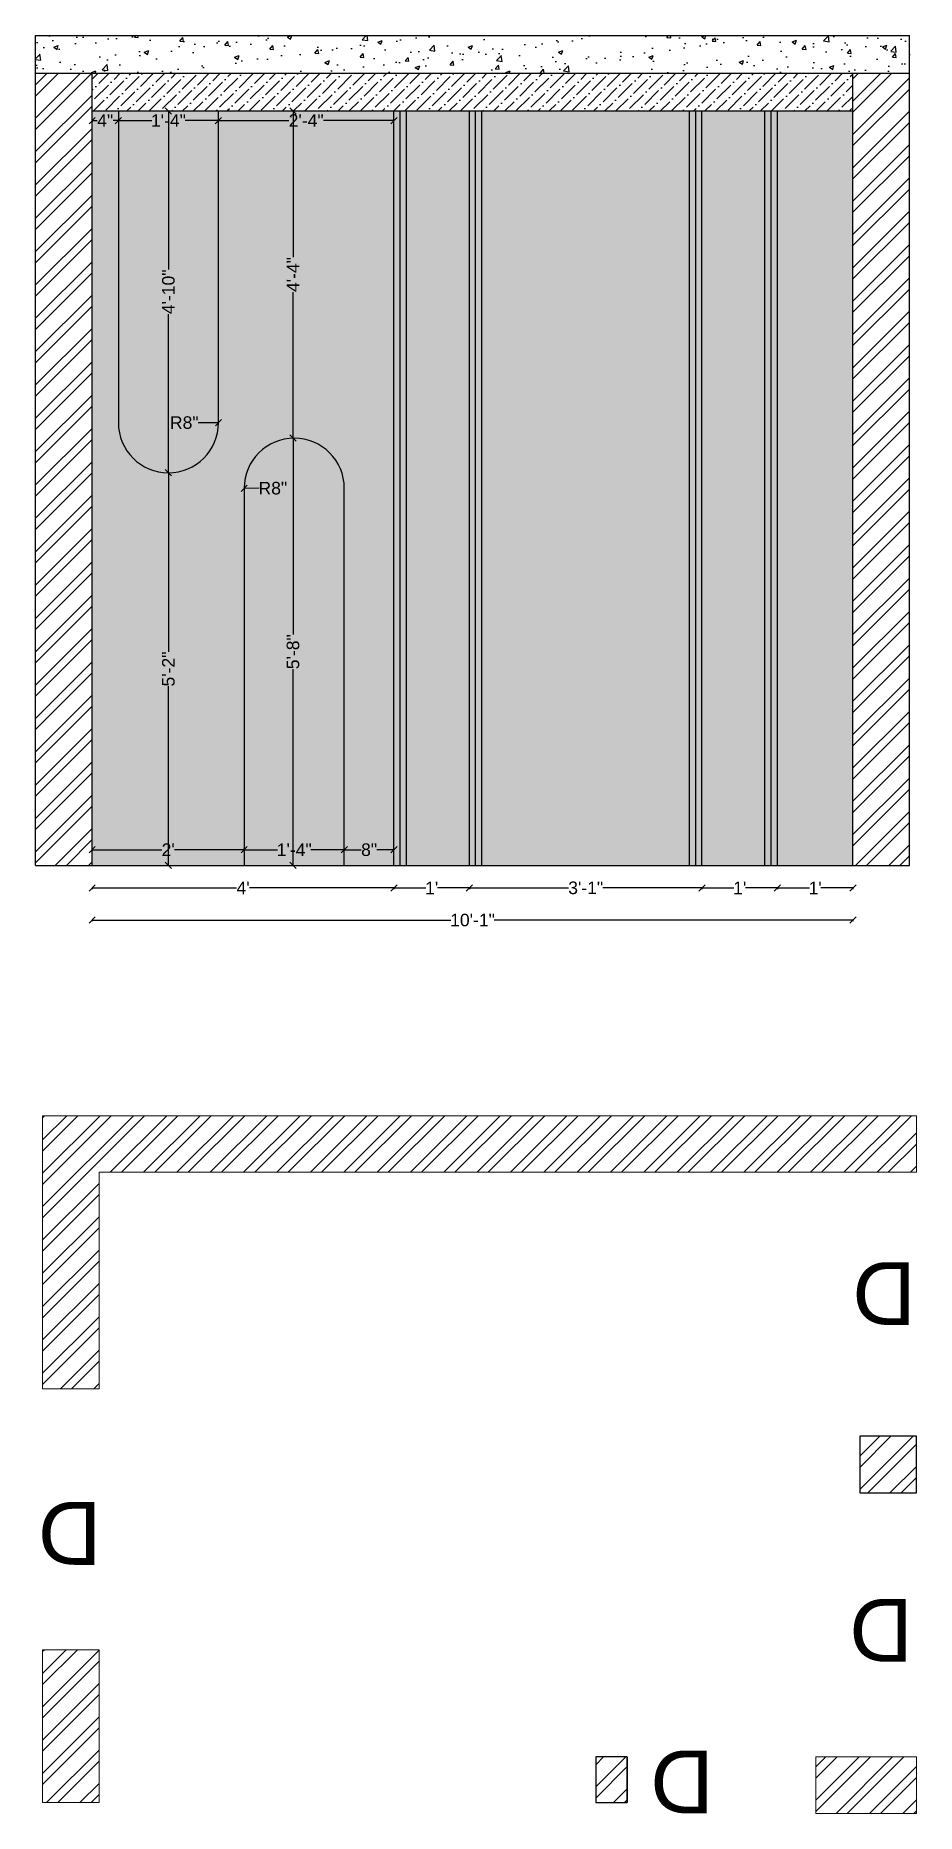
# Model space of a CAD drawing. Header units: inches. Extents: x 213 to 17763, y -4830 to 1802.
# Drawn here: x 13750 to 13890.1, y -2399.7 to -2116.9 of the extents above; entities that cross this region are included whole.
import ezdxf

# ---------------------------------------------------------------- set-up
doc = ezdxf.new("R2010")
doc.units = ezdxf.units.IN
doc.header["$MEASUREMENT"] = 0
doc.layers.add('6.text', color=6, linetype='Continuous')
doc.layers.add('IEL-HATCH-002', color=7, linetype='Continuous')
doc.layers.add('ROD', color=7, linetype='Continuous', lineweight=9)
doc.layers.add('wall', color=3, linetype='Continuous', lineweight=70)
doc.styles.add('Arial', font='arial.ttf', dxfattribs={"height": 10})
doc.styles.add('b.k', font='verdana.ttf')
doc.styles.get("Standard").update_dxf_attribs({"font": 'arial.ttf'})
doc.dimstyles.get("Standard").update_dxf_attribs({"dimtxt": 0.18, "dimasz": 0.18, "dimexe": 0.18, "dimexo": 0.0625, "dimgap": 0.09, "dimtad": 0, "dimtih": 1, "dimtoh": 1, "dimdec": 0, "dimzin": 0, "dimdsep": 46, "dimlunit": 4, "dimtxsty": 'Standard', "dimcen": 0.09, "dimadec": 0, "dimazin": 0, "dimtfac": 1, "dimtdec": 0, "dimtofl": 0, "dimtmove": 0, "dimatfit": 3, "dimfxl": 1, "dimtolj": 1, "dimtzin": 0, "dimarcsym": 0})
doc.dimstyles.new('STANDARD$0', dxfattribs={"dimscale": 0, "dimtxt": 6, "dimasz": 3, "dimexe": 2, "dimexo": 2, "dimgap": 0, "dimtad": 0, "dimtih": 1, "dimtoh": 1, "dimdec": 1, "dimzin": 0, "dimdsep": 46, "dimlunit": 4, "dimtxsty": 'b.k', "dimcen": 2.5, "dimclrd": 256, "dimclre": 256, "dimclrt": 256, "dimadec": 0, "dimazin": 0, "dimtfac": 1, "dimtdec": 1, "dimtofl": 0, "dimtmove": 2, "dimatfit": 2, "dimfxl": 1, "dimfrac": 2, "dimtolj": 1, "dimtzin": 0, "dimlwd": 9, "dimlwe": 9, "dimarcsym": 0})
pattern_1 = [(45, (-604.6155, -75.5035), (-2.6516504, 2.6516504), []), (45, (-602.8477, -75.5035), (-2.6516504, 2.6516504), [])]

msp = doc.modelspace()

# ---------------------------------------------------------------- texts
at = {"layer": '6.text', "char_height": 10, "attachment_point": 1, "rotation": 180, "style": 'Arial'}
for insert in [(13890.02, -2322.05), (13760.47, -2360.19), (13889.54, -2375.62), (13857.88, -2399.74)]:
    msp.add_mtext_dynamic_manual_height_columns('D', width=9, gutter_width=45, heights=[0], dxfattribs=dict(at, insert=insert))

# ---------------------------------------------------------------- blocks, each defined once
blk = doc.blocks.new('_Oblique')
at = {"layer": 'wall', "color": 0, "lineweight": -2}
blk.add_line((-0.5, -0.5), (0.5, 0.5), dxfattribs=at)
blk = doc.blocks.new('*D1269')
at = {"color": 1, "lineweight": -2, "transparency": 16777216}
for p, q in [((13758.99, -2252.47), (13758.99, -2252.69)), ((13758.99, -2252.51), (13781.94, -2252.51)), ((13806.99, -2252.51), (13784.04, -2252.51)), ((13806.99, -2252.47), (13806.99, -2252.69))]:
    blk.add_line(p, q, dxfattribs=at)
at = {"layer": 'Defpoints', "color": 0, "transparency": 16777216}
for p in [(13758.99, -2246.14), (13806.99, -2246.14), (13806.99, -2252.51)]:
    blk.add_point(p, dxfattribs=at)
at = {"color": 1, "lineweight": -2, "transparency": 16777216, "rotation": 180}
blk.add_blockref('_Oblique', (13758.99, -2252.51), dxfattribs=at)
at = {"color": 1, "lineweight": -2, "transparency": 16777216}
blk.add_blockref('_Oblique', (13806.99, -2252.51), dxfattribs=at)
at = {"color": 1, "transparency": 16777216, "insert": (13782.99, -2252.51), "char_height": 2, "attachment_point": 5}
blk.add_mtext("\\A1;4'", dxfattribs=at)
blk = doc.blocks.new('*D1270')
at = {"color": 1, "lineweight": -2, "transparency": 16777216}
for p, q in [((13806.99, -2252.47), (13806.99, -2252.69)), ((13806.99, -2252.51), (13812.07, -2252.51)), ((13818.99, -2252.51), (13813.9, -2252.51)), ((13818.99, -2252.47), (13818.99, -2252.69))]:
    blk.add_line(p, q, dxfattribs=at)
at = {"layer": 'Defpoints', "color": 0, "transparency": 16777216}
for p in [(13806.99, -2246.14), (13818.99, -2246.14), (13818.99, -2252.51)]:
    blk.add_point(p, dxfattribs=at)
at = {"color": 1, "lineweight": -2, "transparency": 16777216, "rotation": 180}
blk.add_blockref('_Oblique', (13806.99, -2252.51), dxfattribs=at)
at = {"color": 1, "lineweight": -2, "transparency": 16777216}
blk.add_blockref('_Oblique', (13818.99, -2252.51), dxfattribs=at)
at = {"color": 1, "transparency": 16777216, "insert": (13812.99, -2252.51), "char_height": 2, "attachment_point": 5}
blk.add_mtext("\\A1;1'", dxfattribs=at)
blk = doc.blocks.new('*D1271')
at = {"color": 1, "lineweight": -2, "transparency": 16777216}
for p, q in [((13818.99, -2252.47), (13818.99, -2252.69)), ((13818.99, -2252.51), (13834.74, -2252.51)), ((13855.99, -2252.51), (13840.23, -2252.51)), ((13855.99, -2252.47), (13855.99, -2252.69))]:
    blk.add_line(p, q, dxfattribs=at)
at = {"layer": 'Defpoints', "color": 0, "transparency": 16777216}
for p in [(13818.99, -2246.14), (13855.99, -2246.14), (13855.99, -2252.51)]:
    blk.add_point(p, dxfattribs=at)
at = {"color": 1, "lineweight": -2, "transparency": 16777216, "rotation": 180}
blk.add_blockref('_Oblique', (13818.99, -2252.51), dxfattribs=at)
at = {"color": 1, "lineweight": -2, "transparency": 16777216}
blk.add_blockref('_Oblique', (13855.99, -2252.51), dxfattribs=at)
at = {"color": 1, "transparency": 16777216, "insert": (13837.49, -2252.51), "char_height": 2, "attachment_point": 5}
blk.add_mtext('\\A1;3\'-1"', dxfattribs=at)
blk = doc.blocks.new('*D1272')
at = {"color": 1, "lineweight": -2, "transparency": 16777216}
for p, q in [((13855.99, -2252.47), (13855.99, -2252.69)), ((13855.99, -2252.51), (13861.07, -2252.51)), ((13867.99, -2252.51), (13862.9, -2252.51)), ((13867.99, -2252.47), (13867.99, -2252.69))]:
    blk.add_line(p, q, dxfattribs=at)
at = {"layer": 'Defpoints', "color": 0, "transparency": 16777216}
for p in [(13855.99, -2246.14), (13867.99, -2246.14), (13867.99, -2252.51)]:
    blk.add_point(p, dxfattribs=at)
at = {"color": 1, "lineweight": -2, "transparency": 16777216, "rotation": 180}
blk.add_blockref('_Oblique', (13855.99, -2252.51), dxfattribs=at)
at = {"color": 1, "lineweight": -2, "transparency": 16777216}
blk.add_blockref('_Oblique', (13867.99, -2252.51), dxfattribs=at)
at = {"color": 1, "transparency": 16777216, "insert": (13861.99, -2252.51), "char_height": 2, "attachment_point": 5}
blk.add_mtext("\\A1;1'", dxfattribs=at)
blk = doc.blocks.new('*D1273')
at = {"color": 1, "lineweight": -2, "transparency": 16777216}
for p, q in [((13867.99, -2252.47), (13867.99, -2252.69)), ((13867.99, -2252.51), (13873.07, -2252.51)), ((13879.99, -2252.51), (13874.9, -2252.51)), ((13879.99, -2252.47), (13879.99, -2252.69))]:
    blk.add_line(p, q, dxfattribs=at)
at = {"layer": 'Defpoints', "color": 0, "transparency": 16777216}
for p in [(13867.99, -2246.14), (13879.99, -2246.14), (13879.99, -2252.51)]:
    blk.add_point(p, dxfattribs=at)
at = {"color": 1, "lineweight": -2, "transparency": 16777216, "rotation": 180}
blk.add_blockref('_Oblique', (13867.99, -2252.51), dxfattribs=at)
at = {"color": 1, "lineweight": -2, "transparency": 16777216}
blk.add_blockref('_Oblique', (13879.99, -2252.51), dxfattribs=at)
at = {"color": 1, "transparency": 16777216, "insert": (13873.99, -2252.51), "char_height": 2, "attachment_point": 5}
blk.add_mtext("\\A1;1'", dxfattribs=at)
blk = doc.blocks.new('*D1274')
at = {"color": 1, "lineweight": -2, "transparency": 16777216}
for p, q in [((13790.98, -2180.96), (13790.76, -2180.96)), ((13790.94, -2180.96), (13790.94, -2212.19)), ((13790.94, -2248.92), (13790.94, -2217.69)), ((13790.98, -2248.92), (13790.76, -2248.92))]:
    blk.add_line(p, q, dxfattribs=at)
at = {"layer": 'Defpoints', "color": 0, "transparency": 16777216}
for p in [(13791.13, -2180.96), (13790.94, -2248.92), (13791.13, -2248.92)]:
    blk.add_point(p, dxfattribs=at)
at = {"color": 1, "lineweight": -2, "transparency": 16777216}
for p, rotation in [((13790.94, -2180.96), 90), ((13790.94, -2248.92), 270)]:
    blk.add_blockref('_Oblique', p, dxfattribs=dict(at, rotation=rotation))
at = {"color": 1, "transparency": 16777216, "insert": (13790.94, -2214.94), "char_height": 2, "attachment_point": 5, "rotation": 90}
blk.add_mtext('\\A1;5\'-8"', dxfattribs=at)
blk = doc.blocks.new('*D1275')
at = {"color": 1, "lineweight": -2, "transparency": 16777216}
for p, q in [((13790.98, -2128.92), (13790.76, -2128.92)), ((13790.94, -2128.92), (13790.94, -2152.15)), ((13790.94, -2180.96), (13790.94, -2157.73)), ((13790.94, -2180.96), (13790.76, -2180.96))]:
    blk.add_line(p, q, dxfattribs=at)
at = {"layer": 'Defpoints', "color": 0, "transparency": 16777216}
for p in [(13790.94, -2128.92), (13794.64, -2128.92), (13790.94, -2180.96)]:
    blk.add_point(p, dxfattribs=at)
at = {"color": 1, "lineweight": -2, "transparency": 16777216}
for p, rotation in [((13790.94, -2128.92), 90), ((13790.94, -2180.96), 270)]:
    blk.add_blockref('_Oblique', p, dxfattribs=dict(at, rotation=rotation))
at = {"color": 1, "transparency": 16777216, "insert": (13790.94, -2154.94), "char_height": 2, "attachment_point": 5, "rotation": 90}
blk.add_mtext('\\A1;4\'-4"', dxfattribs=at)
blk = doc.blocks.new('*D1276')
at = {"color": 1, "lineweight": -2, "transparency": 16777216}
for p, q in [((13771.12, -2186.46), (13771.3, -2186.46)), ((13771.12, -2186.46), (13771.12, -2214.94)), ((13771.12, -2248.92), (13771.12, -2220.44)), ((13771.12, -2248.92), (13771.3, -2248.92))]:
    blk.add_line(p, q, dxfattribs=at)
at = {"layer": 'Defpoints', "color": 0, "transparency": 16777216}
for p in [(13771.12, -2186.46), (13771.12, -2248.92), (13771.12, -2248.92)]:
    blk.add_point(p, dxfattribs=at)
at = {"color": 1, "lineweight": -2, "transparency": 16777216}
for p, rotation in [((13771.12, -2186.46), 90), ((13771.12, -2248.92), 270)]:
    blk.add_blockref('_Oblique', p, dxfattribs=dict(at, rotation=rotation))
at = {"color": 1, "transparency": 16777216, "insert": (13771.12, -2217.69), "char_height": 2, "attachment_point": 5, "rotation": 90}
blk.add_mtext('\\A1;5\'-2"', dxfattribs=at)
blk = doc.blocks.new('*D1277')
at = {"color": 1, "lineweight": -2, "transparency": 16777216}
for p, q in [((13771.12, -2128.92), (13771.3, -2128.92)), ((13771.12, -2128.92), (13771.12, -2154.13)), ((13771.12, -2186.46), (13771.12, -2161.26)), ((13771.12, -2186.46), (13771.3, -2186.46))]:
    blk.add_line(p, q, dxfattribs=at)
at = {"layer": 'Defpoints', "color": 0, "transparency": 16777216}
for p in [(13771.12, -2128.92), (13771.12, -2128.92), (13771.12, -2186.46)]:
    blk.add_point(p, dxfattribs=at)
at = {"color": 1, "lineweight": -2, "transparency": 16777216}
for p, rotation in [((13771.12, -2128.92), 90), ((13771.12, -2186.46), 270)]:
    blk.add_blockref('_Oblique', p, dxfattribs=dict(at, rotation=rotation))
at = {"color": 1, "transparency": 16777216, "insert": (13771.12, -2157.69), "char_height": 2, "attachment_point": 5, "rotation": 90}
blk.add_mtext('\\A1;4\'-10"', dxfattribs=at)
blk = doc.blocks.new('*D1278')
at = {"color": 1, "lineweight": -2, "transparency": 16777216}
for p, q in [((13758.99, -2257.59), (13758.99, -2257.81)), ((13758.99, -2257.63), (13816.06, -2257.63)), ((13879.99, -2257.63), (13822.92, -2257.63)), ((13879.99, -2257.59), (13879.99, -2257.81))]:
    blk.add_line(p, q, dxfattribs=at)
at = {"layer": 'Defpoints', "color": 0, "transparency": 16777216}
for p in [(13758.99, -2248.92), (13879.99, -2248.92), (13879.99, -2257.63)]:
    blk.add_point(p, dxfattribs=at)
at = {"color": 1, "lineweight": -2, "transparency": 16777216, "rotation": 180}
blk.add_blockref('_Oblique', (13758.99, -2257.63), dxfattribs=at)
at = {"color": 1, "lineweight": -2, "transparency": 16777216}
blk.add_blockref('_Oblique', (13879.99, -2257.63), dxfattribs=at)
at = {"color": 1, "transparency": 16777216, "insert": (13819.49, -2257.63), "char_height": 2, "attachment_point": 5}
blk.add_mtext('\\A1;10\'-1"', dxfattribs=at)
blk = doc.blocks.new('*D1279')
at = {"color": 1, "lineweight": -2, "transparency": 16777216}
blk.add_line((13775.84, -2178.49), (13779.08, -2178.48), dxfattribs=at)
blk.add_arc((13771.12, -2178.51), 7.96, 0.4499, 1.4825, dxfattribs=at)
at = {"layer": 'Defpoints', "color": 0, "transparency": 16777216}
for p in [(13771.12, -2178.51), (13779.08, -2178.48)]:
    blk.add_point(p, dxfattribs=at)
at = {"color": 1, "lineweight": -2, "transparency": 16777216, "rotation": 0.1867254566114121}
blk.add_blockref('_Oblique', (13779.08, -2178.48), dxfattribs=at)
at = {"color": 1, "transparency": 16777216, "insert": (13773.64, -2178.5), "char_height": 2, "attachment_point": 5, "rotation": 0.1867}
blk.add_mtext('\\A1;R8"', dxfattribs=at)
blk = doc.blocks.new('*D1280')
at = {"color": 1, "lineweight": -2, "transparency": 16777216}
blk.add_line((13785.53, -2188.94), (13783.17, -2188.95), dxfattribs=at)
blk.add_arc((13791.13, -2188.92), 7.96, 180, 181.5072, dxfattribs=at)
at = {"layer": 'Defpoints', "color": 0, "transparency": 16777216}
for p in [(13783.17, -2188.95), (13791.13, -2188.92)]:
    blk.add_point(p, dxfattribs=at)
at = {"color": 1, "lineweight": -2, "transparency": 16777216, "rotation": 180.2113937648257}
blk.add_blockref('_Oblique', (13783.17, -2188.95), dxfattribs=at)
at = {"color": 1, "transparency": 16777216, "insert": (13787.73, -2188.93), "char_height": 2, "attachment_point": 5, "rotation": 0.2114}
blk.add_mtext('\\A1;R8"', dxfattribs=at)
blk = doc.blocks.new('*D1281')
at = {"color": 1, "lineweight": -2, "transparency": 16777216}
for p, q in [((13783.17, -2246.48), (13783.17, -2246.26)), ((13783.17, -2246.44), (13788.48, -2246.44)), ((13799.09, -2246.44), (13793.78, -2246.44)), ((13799.09, -2246.48), (13799.09, -2246.26))]:
    blk.add_line(p, q, dxfattribs=at)
at = {"layer": 'Defpoints', "color": 0, "transparency": 16777216}
for p in [(13799.09, -2246.44), (13783.17, -2248.92), (13799.09, -2248.92)]:
    blk.add_point(p, dxfattribs=at)
at = {"color": 1, "lineweight": -2, "transparency": 16777216, "rotation": 180}
blk.add_blockref('_Oblique', (13783.17, -2246.44), dxfattribs=at)
at = {"color": 1, "lineweight": -2, "transparency": 16777216}
blk.add_blockref('_Oblique', (13799.09, -2246.44), dxfattribs=at)
at = {"color": 1, "transparency": 16777216, "insert": (13791.13, -2246.44), "char_height": 2, "attachment_point": 5}
blk.add_mtext('\\A1;1\'-4"', dxfattribs=at)
blk = doc.blocks.new('*D1282')
at = {"color": 1, "lineweight": -2, "transparency": 16777216}
for p, q in [((13799.09, -2246.44), (13799.09, -2246.26)), ((13799.09, -2246.44), (13801.8, -2246.44)), ((13806.99, -2246.44), (13804.28, -2246.44)), ((13806.99, -2246.44), (13806.99, -2246.26))]:
    blk.add_line(p, q, dxfattribs=at)
at = {"layer": 'Defpoints', "color": 0, "transparency": 16777216}
for p in [(13799.09, -2246.44), (13806.99, -2246.44), (13806.99, -2246.44)]:
    blk.add_point(p, dxfattribs=at)
at = {"color": 1, "lineweight": -2, "transparency": 16777216, "rotation": 180}
blk.add_blockref('_Oblique', (13799.09, -2246.44), dxfattribs=at)
at = {"color": 1, "lineweight": -2, "transparency": 16777216}
blk.add_blockref('_Oblique', (13806.99, -2246.44), dxfattribs=at)
at = {"color": 1, "transparency": 16777216, "insert": (13803.04, -2246.44), "char_height": 2, "attachment_point": 5}
blk.add_mtext('\\A1;8"', dxfattribs=at)
blk = doc.blocks.new('*D1283')
at = {"color": 1, "lineweight": -2, "transparency": 16777216}
for p, q in [((13758.99, -2246.44), (13758.99, -2246.26)), ((13758.99, -2246.44), (13770.05, -2246.44)), ((13783.17, -2246.44), (13772.11, -2246.44)), ((13783.17, -2246.44), (13783.17, -2246.26))]:
    blk.add_line(p, q, dxfattribs=at)
at = {"layer": 'Defpoints', "color": 0, "transparency": 16777216}
for p in [(13758.99, -2246.44), (13758.99, -2246.44), (13783.17, -2246.44)]:
    blk.add_point(p, dxfattribs=at)
at = {"color": 1, "lineweight": -2, "transparency": 16777216, "rotation": 180}
blk.add_blockref('_Oblique', (13758.99, -2246.44), dxfattribs=at)
at = {"color": 1, "lineweight": -2, "transparency": 16777216}
blk.add_blockref('_Oblique', (13783.17, -2246.44), dxfattribs=at)
at = {"color": 1, "transparency": 16777216, "insert": (13771.08, -2246.44), "char_height": 2, "attachment_point": 5}
blk.add_mtext("\\A1;2'", dxfattribs=at)
blk = doc.blocks.new('*D1284')
at = {"color": 1, "lineweight": -2, "transparency": 16777216}
for p, q in [((13758.99, -2130.4), (13758.99, -2130.62)), ((13758.99, -2130.44), (13759.79, -2130.44)), ((13763.16, -2130.44), (13762.35, -2130.44)), ((13763.16, -2130.4), (13763.16, -2130.62))]:
    blk.add_line(p, q, dxfattribs=at)
at = {"layer": 'Defpoints', "color": 0, "transparency": 16777216}
for p in [(13758.99, -2128.92), (13763.16, -2128.92), (13758.99, -2130.44)]:
    blk.add_point(p, dxfattribs=at)
at = {"color": 1, "lineweight": -2, "transparency": 16777216, "rotation": 180}
blk.add_blockref('_Oblique', (13758.99, -2130.44), dxfattribs=at)
at = {"color": 1, "lineweight": -2, "transparency": 16777216}
blk.add_blockref('_Oblique', (13763.16, -2130.44), dxfattribs=at)
at = {"color": 1, "transparency": 16777216, "insert": (13761.07, -2130.44), "char_height": 2, "attachment_point": 5}
blk.add_mtext('\\A1;4"', dxfattribs=at)
blk = doc.blocks.new('*D1285')
at = {"color": 1, "lineweight": -2, "transparency": 16777216}
for p, q in [((13763.16, -2130.4), (13763.16, -2130.62)), ((13763.16, -2130.44), (13768.46, -2130.44)), ((13779.08, -2130.44), (13773.77, -2130.44)), ((13779.08, -2130.44), (13779.08, -2130.26))]:
    blk.add_line(p, q, dxfattribs=at)
at = {"layer": 'Defpoints', "color": 0, "transparency": 16777216}
for p in [(13763.16, -2128.92), (13779.08, -2130.44), (13779.08, -2130.44)]:
    blk.add_point(p, dxfattribs=at)
at = {"color": 1, "lineweight": -2, "transparency": 16777216, "rotation": 180}
blk.add_blockref('_Oblique', (13763.16, -2130.44), dxfattribs=at)
at = {"color": 1, "lineweight": -2, "transparency": 16777216}
blk.add_blockref('_Oblique', (13779.08, -2130.44), dxfattribs=at)
at = {"color": 1, "transparency": 16777216, "insert": (13771.12, -2130.44), "char_height": 2, "attachment_point": 5}
blk.add_mtext('\\A1;1\'-4"', dxfattribs=at)
blk = doc.blocks.new('*D1286')
at = {"color": 1, "lineweight": -2, "transparency": 16777216}
for p, q in [((13779.08, -2130.44), (13779.08, -2130.26)), ((13779.08, -2130.44), (13790.27, -2130.44)), ((13806.99, -2130.44), (13795.8, -2130.44)), ((13806.99, -2130.44), (13806.99, -2130.26))]:
    blk.add_line(p, q, dxfattribs=at)
at = {"layer": 'Defpoints', "color": 0, "transparency": 16777216}
for p in [(13779.08, -2130.44), (13806.99, -2130.44), (13806.99, -2130.44)]:
    blk.add_point(p, dxfattribs=at)
at = {"color": 1, "lineweight": -2, "transparency": 16777216, "rotation": 180}
blk.add_blockref('_Oblique', (13779.08, -2130.44), dxfattribs=at)
at = {"color": 1, "lineweight": -2, "transparency": 16777216}
blk.add_blockref('_Oblique', (13806.99, -2130.44), dxfattribs=at)
at = {"color": 1, "transparency": 16777216, "insert": (13793.03, -2130.44), "char_height": 2, "attachment_point": 5}
blk.add_mtext('\\A1;2\'-4"', dxfattribs=at)

# ---------------------------------------------------------------- dimensions: what is measured, and where the dimension line sits
for base, p1, p2, picture, middle in [((13758.99, -2130.44), (13763.16, -2128.92), (13758.99, -2128.92), '*D1284', (13761.07, -2130.44)), ((13779.08, -2130.44), (13763.16, -2128.92), (13779.08, -2130.44), '*D1285', (13771.12, -2130.44)), ((13806.99, -2130.44), (13779.08, -2130.44), (13806.99, -2130.44), '*D1286', (13793.03, -2130.44)), ((13758.99, -2246.44), (13783.17, -2246.44), (13758.99, -2246.44), '*D1283', (13771.08, -2246.44)), ((13799.09, -2246.44), (13783.17, -2248.92), (13799.09, -2248.92), '*D1281', (13791.13, -2246.44)), ((13806.99, -2246.44), (13799.09, -2246.44), (13806.99, -2246.44), '*D1282', (13803.04, -2246.44)), ((13806.99, -2252.51), (13758.99, -2246.14), (13806.99, -2246.14), '*D1269', (13782.99, -2252.51)), ((13818.99, -2252.51), (13806.99, -2246.14), (13818.99, -2246.14), '*D1270', (13812.99, -2252.51)), ((13855.99, -2252.51), (13818.99, -2246.14), (13855.99, -2246.14), '*D1271', (13837.49, -2252.51)), ((13867.99, -2252.51), (13855.99, -2246.14), (13867.99, -2246.14), '*D1272', (13861.99, -2252.51)), ((13879.99, -2252.51), (13867.99, -2246.14), (13879.99, -2246.14), '*D1273', (13873.99, -2252.51)), ((13879.99, -2257.63), (13758.99, -2248.92), (13879.99, -2248.92), '*D1278', (13819.49, -2257.63))]:
    dim = msp.add_linear_dim(base=base, p1=p1, p2=p2, dimstyle='STANDARD$0', override={"dimscale": 1, "dimtxt": 2, "dimasz": 1, "dimexe": 0.18, "dimexo": 0.0625, "dimgap": 0.09, "dimtih": 0, "dimtoh": 0, "dimdec": 0, "dimtxsty": 'Standard', "dimblk": 'Oblique', "dimcen": 0.09, "dimclrd": 1, "dimclre": 1, "dimclrt": 1, "dimtdec": 0, "dimtmove": 1, "dimatfit": 3, "dimldrblk": 'Oblique', "dimfxl": 0.03937, "dimfxlon": 1, "dimfrac": 0, "dimlwd": 65534, "dimlwe": 65534, "dimarcsym": 1})
    dim.commit()
    dim.dimension.update_dxf_attribs({"geometry": picture, "text_midpoint": middle})
for base, p1, p2, picture, middle in [((13771.12, -2128.92), (13771.12, -2186.46), (13771.12, -2128.92), '*D1277', (13771.12, -2157.69)), ((13790.94, -2128.92), (13790.94, -2180.96), (13794.64, -2128.92), '*D1275', (13790.94, -2154.94)), ((13790.94, -2248.92), (13791.13, -2180.96), (13791.13, -2248.92), '*D1274', (13790.94, -2214.94)), ((13771.12, -2248.92), (13771.12, -2186.46), (13771.12, -2248.92), '*D1276', (13771.12, -2217.69))]:
    dim = msp.add_linear_dim(base=base, p1=p1, p2=p2, angle=90, dimstyle='STANDARD$0', override={"dimscale": 1, "dimtxt": 2, "dimasz": 1, "dimexe": 0.18, "dimexo": 0.0625, "dimgap": 0.09, "dimtih": 0, "dimtoh": 0, "dimdec": 0, "dimtxsty": 'Standard', "dimblk": 'Oblique', "dimcen": 0.09, "dimclrd": 1, "dimclre": 1, "dimclrt": 1, "dimtdec": 0, "dimtmove": 1, "dimatfit": 3, "dimldrblk": 'Oblique', "dimfxl": 0.03937, "dimfxlon": 1, "dimfrac": 0, "dimlwd": 65534, "dimlwe": 65534, "dimarcsym": 1})
    dim.commit()
    dim.dimension.update_dxf_attribs({"geometry": picture, "text_midpoint": middle})
for center, mpoint, picture, middle in [((13771.12, -2178.51), (13779.08, -2178.48), '*D1279', (13773.64, -2178.5)), ((13791.13, -2188.92), (13783.17, -2188.95), '*D1280', (13787.73, -2188.93))]:
    dim = msp.add_radius_dim(center=center, mpoint=mpoint, dimstyle='Standard', override={"dimtxt": 2, "dimasz": 1, "dimtih": 0, "dimtoh": 0, "dimblk": 'Oblique', "dimclrd": 1, "dimclre": 1, "dimclrt": 1, "dimtmove": 1, "dimldrblk": 'Oblique', "dimfxl": 0.03937, "dimfxlon": 1, "dimarcsym": 1})
    dim.commit()
    dim.dimension.update_dxf_attribs({"geometry": picture, "text_midpoint": middle, "dimtype": 164})

# ---------------------------------------------------------------- hatches: boundary and pattern name
at = {"layer": 'IEL-HATCH-002', "true_color": 0xc7c8ca, "transparency": 33554687}
h = msp.add_hatch(dxfattribs=at)
h.set_pattern_fill('AR-CONC', color=9)
h.set_pattern_definition([(50, (-604.6155, -75.5035), (7.1726018, -0.6275213), [0.75, -8.25]), (355, (-604.6155, -75.5035), (-1.3875133, 7.5219213), [0.6, -6.6]), (100.451444, (-604.018, -75.556), (5.7850885, 6.8944), [0.637402, -7.011421]), (46.1842, (-604.6155, -73.5035), (10.6724133, -1.655193), [1.125, -12.375]), (96.635635, (-603.726, -73.641), (9.3466195, 9.741186), [0.9561034, -10.517138]), (351.18416, (-604.615, -73.504), (9.3466195, 9.741186), [0.9, -9.9]), (21, (-603.6155, -74.0035), (5.9690705, -4.026189), [0.75, -8.25]), (326, (-603.6155, -74.0035), (2.4331533, 7.2515005), [0.6, -6.6]), (71.451445, (-603.118, -74.339), (8.4022238, 3.2253115), [0.637402, -7.011421]), (37.5, (-604.6155, -75.5035), (0.12159855, 3.32893854), [0, -6.52, 0, -6.7, 0, -6.625]), (7.5, (-604.6155, -75.5035), (2.6306954, 3.9441171), [0, -3.82, 0, -6.37, 0, -2.525]), (327.5, (-606.8455, -75.5035), (5.33822436, -0.2255487), [0, -2.5, 0, -7.8, 0, -10.35]), (317.5, (-607.8455, -75.5035), (5.8318617, 1.0010498), [0, -3.25, 0, -5.18, 0, -7.35])])
h.paths.add_polyline_path([(13888.99, -2116.92), (13749.99, -2116.92), (13749.99, -2122.92), (13888.99, -2122.92)])
at = {"layer": 'IEL-HATCH-002', "true_color": 0xf27172, "transparency": 33554687}
h = msp.add_hatch(dxfattribs=at)
h.set_pattern_fill('ANSI32', color=11, scale=10)
h.set_pattern_definition([(45, (-604.6155, -49.7547), (-2.6516504, 2.6516504), []), (45, (-602.8477, -49.7547), (-2.6516504, 2.6516504), [])])
h.paths.add_polyline_path([(13758.99, -2122.92), (13749.99, -2122.92), (13749.99, -2248.92), (13758.99, -2248.92)])
h.paths.add_polyline_path([(13888.99, -2122.92), (13879.99, -2122.92), (13879.99, -2248.92), (13888.99, -2248.92)])
at = {"layer": 'IEL-HATCH-002', "true_color": 0xd7ebd2, "transparency": 33554687}
h = msp.add_hatch(dxfattribs=at)
h.set_pattern_fill('ANSI36', color=254, scale=10)
h.set_pattern_definition([(45, (-604.6155, -75.5035), (0.66291261, 2.43067956), [3.125, -0.625, 0, -0.625])])
h.paths.add_polyline_path([(13879.99, -2122.92), (13758.99, -2122.92), (13758.99, -2128.92), (13879.99, -2128.92)])
at = {"layer": 'IEL-HATCH-002', "true_color": 0xf3ece7, "transparency": 33554687}
h = msp.add_hatch(color=7, dxfattribs=at)
h.dxf.hatch_style = 1
h.paths.add_polyline_path([(13806.99, -2128.92), (13779.08, -2128.92), (13779.08, -2178.51, -1), (13763.16, -2178.51), (13763.16, -2128.92), (13758.99, -2128.92), (13758.99, -2248.92), (13783.17, -2248.92), (13783.17, -2188.92, -1), (13799.09, -2188.92), (13799.09, -2248.92), (13806.99, -2248.92)])
at = {"layer": 'IEL-HATCH-002', "true_color": 0xf0e7e0, "transparency": 33554687}
h = msp.add_hatch(color=254, dxfattribs=at)
h.dxf.hatch_style = 1
h.paths.add_polyline_path([(13779.08, -2128.92), (13763.16, -2128.92), (13763.16, -2178.51, 1), (13779.08, -2178.51)])
h.paths.add_polyline_path([(13799.09, -2188.92, 1), (13783.17, -2188.92), (13783.17, -2248.92), (13799.09, -2248.92)])
h.paths.add_polyline_path([(13793.02, -2218.22), (13793.02, -2211.65), (13788.9, -2211.65), (13788.9, -2218.22)], flags=24)
h = msp.add_hatch(color=254, dxfattribs=at)
h.dxf.hatch_style = 1
h.paths.add_polyline_path([(13818.99, -2128.92), (13806.99, -2128.92), (13806.99, -2248.92), (13818.99, -2248.92)])
h.paths.add_polyline_path([(13867.99, -2128.92), (13855.99, -2128.92), (13855.99, -2248.92), (13867.99, -2248.92)])
h.paths.add_polyline_path([(13879.99, -2128.92), (13867.99, -2128.92), (13867.99, -2248.92), (13879.99, -2248.92)])
at = {"layer": 'IEL-HATCH-002', "true_color": 0xbb9577, "transparency": 33554687}
h = msp.add_hatch(color=33, dxfattribs=at)
h.dxf.hatch_style = 1
h.paths.add_polyline_path([(13855.99, -2128.92), (13818.99, -2128.92), (13818.99, -2248.92), (13855.99, -2248.92)])
at = {"layer": 'IEL-HATCH-002', "true_color": 0xf27172, "transparency": 33554687}
h = msp.add_hatch(dxfattribs=at)
h.set_pattern_fill('ANSI32', color=11, scale=10)
h.set_pattern_definition(pattern_1)
h.paths.add_polyline_path([(13760.1, -2297.74), (13890.1, -2297.74), (13890.1, -2288.74), (13751.1, -2288.74), (13751.1, -2332.19), (13760.1, -2332.19)])
h.paths.add_polyline_path([(13760.1, -2373.69), (13751.1, -2373.69), (13751.1, -2390.74), (13751.1, -2398.02), (13760.1, -2398.02)])
h.paths.add_polyline_path([(13844.1, -2390.74), (13839.1, -2390.74), (13839.1, -2398.02), (13844.1, -2398.02)])
h.paths.add_polyline_path([(13881.1, -2390.74), (13874.1, -2390.74), (13874.1, -2399.74), (13881.1, -2399.74)])
h.paths.add_polyline_path([(13890.1, -2390.74), (13882.1, -2390.74), (13881.1, -2390.74), (13881.1, -2399.74), (13890.1, -2399.74)])
h = msp.add_hatch(dxfattribs=at)
h.set_pattern_fill('ANSI32', color=11, scale=10)
h.set_pattern_definition(pattern_1)
h.paths.add_polyline_path([(13890.1, -2339.74), (13881.1, -2339.74), (13881.1, -2348.74), (13890.1, -2348.74)])

# ---------------------------------------------------------------- linework, layer by layer
for p, q in [((13749.99, -2248.92), (13749.99, -2116.92)), ((13749.99, -2116.92), (13888.99, -2116.92)), ((13888.99, -2248.92), (13888.99, -2116.92)), ((13749.99, -2122.92), (13888.99, -2122.92)), ((13758.99, -2248.92), (13758.99, -2122.92)), ((13879.99, -2248.92), (13879.99, -2122.92)), ((13758.99, -2128.92), (13879.99, -2128.92)), ((13806.99, -2248.92), (13806.99, -2128.92)), ((13818.99, -2248.92), (13818.99, -2128.92)), ((13855.99, -2248.92), (13855.99, -2128.92)), ((13867.99, -2248.92), (13867.99, -2128.92)), ((13749.99, -2248.92), (13888.99, -2248.92))]:
    msp.add_line(p, q)
at = {"color": 41, "true_color": 0xf4ee51}
for p, q in [((13807.99, -2248.92), (13807.99, -2128.92)), ((13808.99, -2248.92), (13808.99, -2128.92)), ((13865.99, -2248.92), (13865.99, -2128.92)), ((13866.99, -2248.92), (13866.99, -2128.92))]:
    msp.add_line(p, q, dxfattribs=at)
at = {"color": 51, "true_color": 0xf7f281}
for p, q in [((13819.99, -2248.92), (13819.99, -2128.92)), ((13820.99, -2248.92), (13820.99, -2128.92)), ((13853.99, -2248.92), (13853.99, -2128.92)), ((13854.99, -2248.92), (13854.99, -2128.92))]:
    msp.add_line(p, q, dxfattribs=at)
for points in [[(13763.16, -2128.92), (13763.16, -2178.51, 1), (13779.08, -2178.51), (13779.08, -2128.92)], [(13799.09, -2248.92), (13799.09, -2188.92, 1), (13783.17, -2188.92), (13783.17, -2248.92)]]:
    msp.add_lwpolyline(points, format="xyb")
msp.add_lwpolyline([(13890.1, -2348.74), (13890.1, -2339.74), (13881.1, -2339.74), (13881.1, -2348.74)], close=True)
msp.add_lwpolyline([(13844.1, -2390.74), (13839.1, -2390.74), (13839.1, -2398.02), (13844.1, -2398.02), (13844.1, -2390.74), (13844.1, -2398.02)])
at = {"layer": 'ROD'}
for points in [[(13890.1, -2288.74), (13751.1, -2288.74), (13751.1, -2332.19), (13760.1, -2332.19), (13760.1, -2297.74), (13890.1, -2297.74)], [(13760.1, -2398.02), (13760.1, -2373.69), (13751.1, -2373.69), (13751.1, -2398.02)], [(13890.1, -2390.74), (13882.1, -2390.74), (13874.1, -2390.74), (13874.1, -2399.74), (13890.1, -2399.74)]]:
    msp.add_lwpolyline(points, close=True, dxfattribs=at)

msp.set_redraw_order([(e.dxf.handle, doc.entitydb.next_handle()) for e in msp.query("TEXT MTEXT ATTDEF DIMENSION ARC_DIMENSION")])  # texts and dimensions are drawn at this point

doc.saveas('drawing.dxf')
